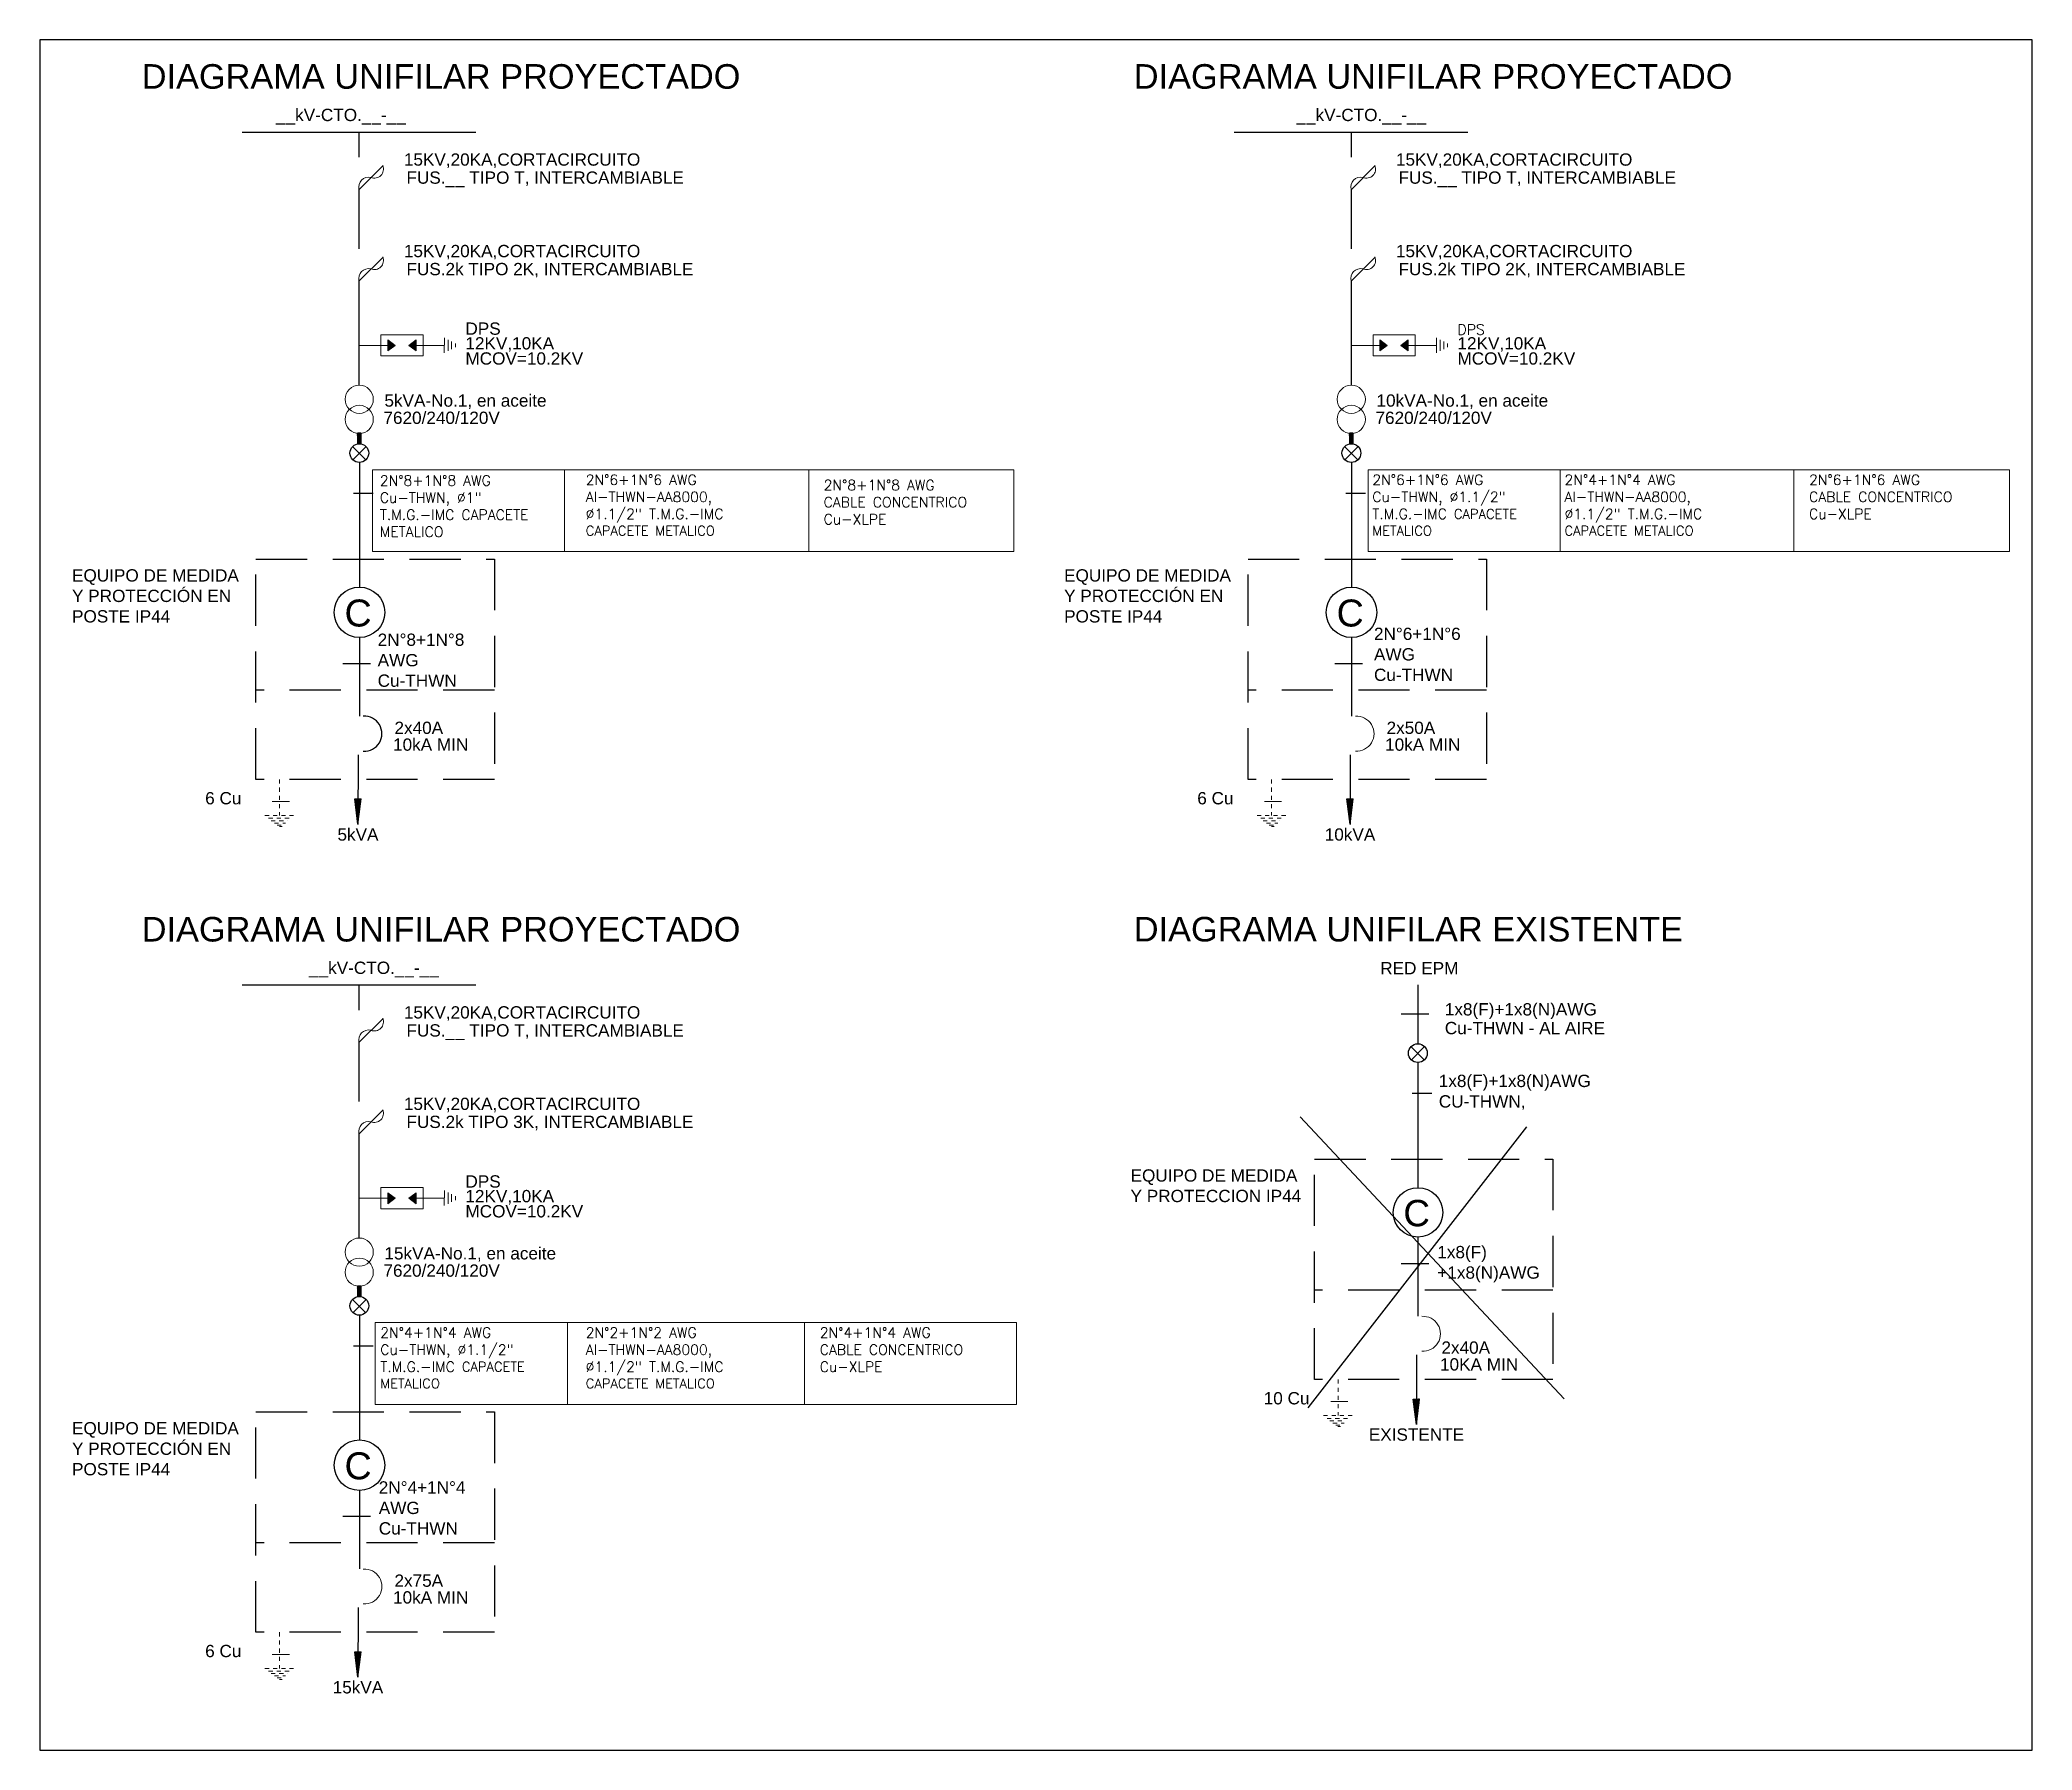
# Model space of a CAD drawing. Header units: metres. Extents: x 227 to 376, y 149 to 264.
# Drawn here: x 287.88 to 336.54, y 217.11 to 258.87 of the extents above; entities that cross this region are included whole.
import ezdxf
from ezdxf.enums import TextEntityAlignment as Align

# ---------------------------------------------------------------- set-up
doc = ezdxf.new("R2010")
doc.units = ezdxf.units.M
doc.linetypes.add('DASHED', pattern=[0.75, 0.5, -0.25])
doc.linetypes.add('HIDDEN', pattern=[0.375, 0.25, -0.125])
for name, color, linetype in [('CRUCE', 2, 'HIDDEN'), ('GAB', 3, 'Continuous'), ('Medidor', 210, 'Continuous'), ('POS', 3, 'Continuous'), ('re60', 2, 'Continuous')]:
    doc.layers.add(name, color=color, linetype=linetype)
for name, color, linetype, lineweight in [('Equipos', 20, 'Continuous', 13), ('Esquemas', 7, 'Continuous', 25), ('Redes', 3, 'Continuous', 25), ('textos', 7, 'Continuous', 13), ('Trafo', 40, 'Continuous', 13), ('Tubo Bajante', 5, 'Continuous', 25)]:
    doc.layers.add(name, color=color, linetype=linetype, lineweight=lineweight)
doc.styles.add('0.3', font='', dxfattribs={"height": 0.3})
doc.styles.add('0.6', font='', dxfattribs={"height": 0.6})
doc.styles.add('ROMANS', font='romans.shx')
doc.styles.get("Standard").update_dxf_attribs({"font": '', "height": 0.1})
doc.styles.get('0.3').set_extended_font_data('@Arial Unicode MS')
doc.styles.get('0.6').set_extended_font_data('@Arial Unicode MS')
doc.styles.get('Standard').set_extended_font_data('@Arial Unicode MS')

msp = doc.modelspace()

# ---------------------------------------------------------------- texts
at = {"layer": 'Medidor'}
for p in [(295.653, 244.546), (319.883, 244.546), (295.653, 223.725)]:
    msp.add_text('C', height=0.659, rotation=359.3207, dxfattribs=at).set_placement(p, align=Align.CENTER)
at = {"layer": 'textos'}
for s, height, style, p in [('DIAGRAMA UNIFILAR PROYECTADO', 0.6, '0.6', (290.372, 257.676)), ('DIAGRAMA UNIFILAR PROYECTADO', 0.6, '0.6', (314.602, 257.676)), ('__kV-CTO.__-__', 0.3, '0.3', (318.575, 256.886)), ('15KV,20KA,CORTACIRCUITO', 0.3, '0.3', (296.774, 255.797)), ('15KV,20KA,CORTACIRCUITO', 0.3, '0.3', (321.004, 255.797)), ('FUS.__ TIPO T, INTERCAMBIABLE', 0.3, '0.3', (296.837, 255.356)), ('FUS.__ TIPO T, INTERCAMBIABLE', 0.3, '0.3', (321.067, 255.356)), ('15KV,20KA,CORTACIRCUITO', 0.3, '0.3', (296.774, 253.563)), ('15KV,20KA,CORTACIRCUITO', 0.3, '0.3', (321.004, 253.563)), ('FUS.2k TIPO 2K, INTERCAMBIABLE', 0.3, '0.3', (296.837, 253.123)), ('FUS.2k TIPO 2K, INTERCAMBIABLE', 0.3, '0.3', (321.067, 253.123)), ('12KV,10KA', 0.3, '0.3', (298.277, 251.31)), ('DPS', 0.3, '0.3', (298.277, 251.669)), ('12KV,10KA', 0.3, '0.3', (322.507, 251.31)), ('DPS', 0.2516, 'ROMANS', (322.507, 251.669)), ('MCOV=10.2KV', 0.3, '0.3', (298.277, 250.94)), ('MCOV=10.2KV', 0.3, '0.3', (322.507, 250.94)), ('5kVA-No.1, en aceite', 0.3, '0.3', (296.299, 249.913)), ('10kVA-No.1, en aceite', 0.3, '0.3', (320.53, 249.913)), ('7620/240/120V', 0.3, '0.3', (296.275, 249.492)), ('7620/240/120V', 0.3, '0.3', (320.505, 249.492)), ('2x40A', 0.3, '0.3', (296.545, 241.923)), ('2x50A', 0.3, '0.3', (320.776, 241.923)), ('10kA MIN', 0.3, '0.3', (296.51, 241.513)), ('10kA MIN', 0.3, '0.3', (320.74, 241.513)), ('6 Cu', 0.3, '0.3', (291.921, 240.204)), ('6 Cu', 0.3, '0.3', (316.152, 240.204)), ('DIAGRAMA UNIFILAR PROYECTADO', 0.6, '0.6', (290.372, 236.855)), ('DIAGRAMA UNIFILAR EXISTENTE', 0.6, '0.6', (314.602, 236.856)), ('__kV-CTO.__-__', 0.3, '0.3', (294.458, 236.064)), ('RED EPM', 0.3, '0.3', (320.621, 236.054)), ('15KV,20KA,CORTACIRCUITO', 0.3, '0.3', (296.774, 234.975)), ('1x8(F)+1x8(N)AWG', 0.3, '0.3', (322.198, 235.05)), ('FUS.__ TIPO T, INTERCAMBIABLE', 0.3, '0.3', (296.837, 234.535)), ('Cu-THWN - AL AIRE', 0.3, '0.3', (322.198, 234.592)), ('15KV,20KA,CORTACIRCUITO', 0.3, '0.3', (296.774, 232.742)), ('FUS.2k TIPO 3K, INTERCAMBIABLE', 0.3, '0.3', (296.837, 232.302)), ('DPS', 0.3, '0.3', (298.277, 230.847)), ('12KV,10KA', 0.3, '0.3', (298.277, 230.489)), ('MCOV=10.2KV', 0.3, '0.3', (298.277, 230.119)), ('15kVA-No.1, en aceite', 0.3, '0.3', (296.299, 229.092)), ('7620/240/120V', 0.3, '0.3', (296.275, 228.671)), ('2x40A', 0.3, '0.3', (322.116, 226.791)), ('10KA MIN', 0.3, '0.3', (322.081, 226.381)), ('10 Cu', 0.3, '0.3', (317.775, 225.554)), ('2x75A', 0.3, '0.3', (296.545, 221.101)), ('10kA MIN', 0.3, '0.3', (296.51, 220.692)), ('6 Cu', 0.3, '0.3', (291.921, 219.383))]:
    msp.add_text(s, height=height, dxfattribs=dict(at, style=style)).set_placement(p)
at = {"layer": 'textos', "ltscale": 0.6, "style": '0.3'}
msp.add_text('__kV-CTO.__-__', height=0.3, dxfattribs=at).set_placement((293.653, 256.886))
at = {"layer": 'textos'}
for s, insert, char_height, width, attachment_point, style in [('\\A1;2N°8+1N°8 AWG\\PCu-THWN, %%C1" T.M.G.-IMC CAPACETE METALICO', (296.187, 248.234), 0.25, 4.2744, 1, 'ROMANS'), ('\\A1;2N°6+1N°6 AWG\\PAl-THWN-AA8000, %%C1.1/2" T.M.G.-IMC {\\H0.9375x;CAPACETE METALICO}', (301.216, 248.253), 0.25, 4.2744, 1, 'ROMANS'), ('\\A1;2N°6+1N°6 AWG\\PCu-THWN, %%C1.1/2" T.M.G.-IMC {\\H0.9375x;CAPACETE METALICO}', (320.428, 248.253), 0.25, 4.2744, 1, 'ROMANS'), ('\\A1;2N°4+1N°4 AWG\\PAl-THWN-AA8000, %%C1.1/2" T.M.G.-IMC {\\H0.9375x;CAPACETE METALICO}', (325.121, 248.253), 0.25, 4.2744, 1, 'ROMANS'), ('\\A1;2N°6+1N°6 AWG\\PCABLE CONCENTRICO\\PCu-XLPE', (331.094, 248.253), 0.25, 4.2744, 1, 'ROMANS'), ('\\A1;2N°8+1N°8 AWG\\PCABLE CONCENTRICO\\PCu-XLPE', (307.027, 248.123), 0.25, 4.2744, 1, 'ROMANS'), ('EQUIPO DE MEDIDA  Y PROTECCIÓN EN POSTE IP44', (288.669, 245.944), 0.3, 4.38227, 1, '0.3'), ('EQUIPO DE MEDIDA  Y PROTECCIÓN EN POSTE IP44', (312.9, 245.944), 0.3, 4.38227, 1, '0.3'), ('\\A1;2N°8+1N°8 AWG Cu-THWN', (296.134, 244.374), 0.3, 2.68444, 1, '0.3'), ('\\A1;2N°6+1N°6 AWG Cu-THWN', (320.468, 244.517), 0.3, 2.68444, 1, '0.3'), ('5kVA', (295.653, 239.618), 0.3, 3.33556, 2, '0.3'), ('10kVA', (319.883, 239.618), 0.3, 3.33556, 2, '0.3'), ('\\A1;1x8(F)+1x8(N)AWG\\PCU-THWN, ', (322.051, 233.602), 0.3, 5.72853, 1, '0.3'), ('EQUIPO DE MEDIDA Y PROTECCION IP44', (314.523, 231.293), 0.3, 4.38227, 1, '0.3'), ('1x8(F) +1x8(N)AWG', (322.015, 229.423), 0.3, 1.98976, 1, '0.3'), ('\\A1;2N°4+1N°4 AWG\\PCu-THWN, %%C1.1/2" T.M.G.-IMC {\\H0.9375x;CAPACETE METALICO}', (296.198, 227.432), 0.25, 4.2744, 1, 'ROMANS'), ('\\A1;2N°2+1N°2 AWG\\PAl-THWN-AA8000, %%C1.1/2" T.M.G.-IMC {\\H0.9375x;CAPACETE METALICO}', (301.216, 227.432), 0.25, 4.2744, 1, 'ROMANS'), ('\\A1;2N°4+1N°4 AWG\\PCABLE CONCENTRICO\\PCu-XLPE', (306.932, 227.432), 0.25, 4.2744, 1, 'ROMANS'), ('EQUIPO DE MEDIDA  Y PROTECCIÓN EN POSTE IP44', (288.669, 225.122), 0.3, 4.38227, 1, '0.3'), ('EXISTENTE', (321.506, 224.967), 0.3, 3.33556, 2, '0.3'), ('\\A1;2N°4+1N°4 AWG Cu-THWN', (296.161, 223.677), 0.3, 2.68444, 1, '0.3'), ('15kVA', (295.653, 218.797), 0.3, 3.33556, 2, '0.3')]:
    msp.add_mtext(s, dxfattribs=dict(at, insert=insert, char_height=char_height, width=width, attachment_point=attachment_point, style=style))

# ---------------------------------------------------------------- blocks, each defined once
blk = doc.blocks.new('*X32')
at = {"color": 0}
for p, q in [((14.79, 5.474), (14.797, 5.481)), ((14.793, 5.473), (14.801, 5.482)), ((14.796, 5.473), (14.805, 5.482)), ((14.799, 5.473), (14.81, 5.483)), ((14.803, 5.472), (14.814, 5.483)), ((14.806, 5.472), (14.818, 5.484)), ((14.809, 5.471), (14.822, 5.484)), ((14.812, 5.471), (14.826, 5.485)), ((14.815, 5.471), (14.83, 5.485)), ((14.818, 5.47), (14.834, 5.486)), ((14.821, 5.47), (14.838, 5.486)), ((14.825, 5.47), (14.842, 5.487)), ((14.828, 5.469), (14.846, 5.487)), ((14.831, 5.469), (14.85, 5.488)), ((14.834, 5.468), (14.854, 5.488)), ((14.837, 5.468), (14.858, 5.489)), ((14.84, 5.468), (14.862, 5.489)), ((14.843, 5.467), (14.866, 5.49)), ((14.847, 5.467), (14.87, 5.491)), ((14.85, 5.466), (14.874, 5.491)), ((14.853, 5.466), (14.878, 5.492)), ((14.856, 5.466), (14.882, 5.492)), ((14.859, 5.465), (14.886, 5.493)), ((14.862, 5.465), (14.891, 5.493)), ((14.865, 5.464), (14.895, 5.494)), ((14.869, 5.464), (14.899, 5.494)), ((14.872, 5.464), (14.903, 5.495)), ((14.875, 5.463), (14.907, 5.495)), ((14.878, 5.463), (14.911, 5.496)), ((14.881, 5.463), (14.915, 5.496)), ((14.884, 5.462), (14.919, 5.497)), ((14.887, 5.462), (14.923, 5.497)), ((14.891, 5.461), (14.927, 5.498)), ((14.894, 5.461), (14.931, 5.498)), ((14.897, 5.461), (14.935, 5.499)), ((14.9, 5.46), (14.939, 5.499)), ((14.903, 5.46), (14.943, 5.499)), ((14.906, 5.459), (14.943, 5.496)), ((14.91, 5.459), (14.943, 5.492)), ((14.913, 5.459), (14.943, 5.489)), ((14.916, 5.458), (14.943, 5.485)), ((14.919, 5.458), (14.943, 5.482)), ((14.768, 5.477), (14.769, 5.477)), ((14.771, 5.476), (14.773, 5.478)), ((14.774, 5.476), (14.777, 5.479)), ((14.777, 5.475), (14.781, 5.479)), ((14.781, 5.475), (14.785, 5.48)), ((14.784, 5.475), (14.789, 5.48)), ((14.787, 5.474), (14.793, 5.481)), ((14.922, 5.457), (14.943, 5.478)), ((14.925, 5.457), (14.943, 5.474)), ((14.928, 5.457), (14.943, 5.471)), ((14.932, 5.456), (14.943, 5.467)), ((14.935, 5.456), (14.943, 5.464)), ((14.938, 5.456), (14.943, 5.46)), ((14.941, 5.455), (14.943, 5.457))]:
    blk.add_line(p, q, dxfattribs=at)
blk = doc.blocks.new('FC')
at = {"layer": 'Redes'}
for p, q in [((-0.0087, 0.0007), (0.1133, 0.0162)), ((-0.0087, 0.0007), (0.1133, -0.0145)), ((0.1133, 0.0162), (0.1133, -0.0145))]:
    blk.add_line(p, q, dxfattribs=at)
at = {"layer": 'Redes', "xscale": 0.6844499999999698, "yscale": 0.6844499999999698, "zscale": 0.6844499999999698}
blk.add_blockref('*X32', (-10.1142, -3.7481), dxfattribs=at)
blk = doc.blocks.new('BORNES')
at = {"layer": 'GAB'}
h = blk.add_hatch(dxfattribs=at)
h.set_pattern_fill('ANSI31', color=256, scale=0.01125, style=0)
h.set_pattern_definition([(45, (-1325.210678, 51.593902), (-0.0252569703, 0.0252569703), [])])
h.paths.add_polyline_path([(-0.37, -1.99), (0.37, -1.99), (0.37, 0), (-0.37, 0)])
blk.add_lwpolyline([(-0.37, -1.99), (0.37, -1.99), (0.37, 0), (-0.37, 0)], close=True, dxfattribs=at)
blk = doc.blocks.new('CT')
at = {"layer": 'Medidor'}
blk.add_circle((-0.0139, 0.0035), 0.0703, dxfattribs=at)
blk.add_text('C', height=0.075, rotation=359.3207, dxfattribs=at).set_placement((-0.0181, -0.0359), align=Align.CENTER)

# ---------------------------------------------------------------- hatches: boundary and pattern name
at = {"layer": 'Equipos'}
for points in [[(296.559, 251.409), (296.381, 251.543), (296.381, 251.276)], [(297.074, 251.276), (297.074, 251.543), (296.896, 251.409)], [(320.789, 251.409), (320.611, 251.543), (320.611, 251.276)], [(321.305, 251.276), (321.305, 251.543), (321.126, 251.409)], [(296.559, 230.588), (296.381, 230.722), (296.381, 230.454)], [(297.074, 230.454), (297.074, 230.722), (296.896, 230.588)]]:
    msp.add_hatch(color=256, dxfattribs=at).paths.add_polyline_path(points)

# ---------------------------------------------------------------- linework, layer by layer
at = {"color": 2}
msp.add_arc((295.811, 241.929), 0.427, 266.24, 93.76, dxfattribs=at)
at = {"layer": 'CRUCE', "ltscale": 5}
for p, q in [((298.984, 242.995), (293.162, 242.995)), ((323.214, 242.995), (317.392, 242.995)), ((324.837, 228.344), (319.016, 228.344)), ((298.984, 222.174), (293.162, 222.174))]:
    msp.add_line(p, q, dxfattribs=at)
for points in [[(293.162, 246.194), (298.984, 246.194), (298.984, 240.812), (293.162, 240.812)], [(317.392, 246.194), (323.214, 246.194), (323.214, 240.812), (317.392, 240.812)], [(319.016, 231.543), (324.837, 231.543), (324.837, 226.162), (319.016, 226.162)], [(293.162, 225.373), (298.984, 225.373), (298.984, 219.991), (293.162, 219.991)]]:
    msp.add_lwpolyline(points, close=True, dxfattribs=at)
at = {"layer": 'Equipos'}
for p, q in [((295.677, 255.209), (296.266, 255.798)), ((319.907, 255.209), (320.496, 255.798)), ((295.677, 252.976), (296.266, 253.565)), ((319.907, 252.976), (320.496, 253.565)), ((296.214, 251.407), (295.696, 251.407)), ((296.381, 251.543), (296.381, 251.276)), ((297.074, 251.543), (297.074, 251.276)), ((297.764, 251.41), (297.246, 251.41)), ((297.854, 251.276), (297.854, 251.549)), ((297.941, 251.318), (297.941, 251.505)), ((298.032, 251.362), (298.032, 251.458)), ((320.445, 251.407), (319.926, 251.407)), ((320.611, 251.543), (320.611, 251.276)), ((321.305, 251.543), (321.305, 251.276)), ((321.994, 251.41), (321.476, 251.41)), ((322.085, 251.276), (322.085, 251.549)), ((322.172, 251.318), (322.172, 251.505)), ((322.262, 251.362), (322.262, 251.458)), ((295.677, 234.388), (296.266, 234.977)), ((295.677, 232.154), (296.266, 232.743)), ((296.381, 230.722), (296.381, 230.454)), ((297.074, 230.722), (297.074, 230.454)), ((297.854, 230.454), (297.854, 230.728)), ((297.941, 230.496), (297.941, 230.683)), ((296.214, 230.586), (295.696, 230.586)), ((297.764, 230.589), (297.246, 230.589)), ((298.032, 230.54), (298.032, 230.637))]:
    msp.add_line(p, q, dxfattribs=at)
at = {"layer": 'Equipos', "ltscale": 0.8}
for p, q in [((296.558, 251.41), (296.214, 251.41)), ((296.559, 251.409), (296.381, 251.543)), ((296.559, 251.409), (296.381, 251.276)), ((296.558, 251.41), (296.417, 251.516)), ((296.558, 251.41), (296.44, 251.321)), ((296.896, 251.409), (297.074, 251.543)), ((296.896, 251.409), (297.074, 251.276)), ((297.246, 251.41), (296.902, 251.41)), ((320.789, 251.41), (320.445, 251.41)), ((320.789, 251.409), (320.611, 251.543)), ((320.789, 251.409), (320.611, 251.276)), ((320.789, 251.41), (320.647, 251.516)), ((320.789, 251.41), (320.67, 251.321)), ((321.126, 251.409), (321.305, 251.543)), ((321.126, 251.409), (321.305, 251.276)), ((321.476, 251.41), (321.132, 251.41)), ((296.559, 230.588), (296.381, 230.722)), ((296.558, 230.589), (296.417, 230.695)), ((296.896, 230.588), (297.074, 230.722)), ((296.558, 230.589), (296.214, 230.589)), ((296.559, 230.588), (296.381, 230.454)), ((296.558, 230.589), (296.44, 230.5)), ((296.896, 230.588), (297.074, 230.454)), ((297.246, 230.589), (296.902, 230.589))]:
    msp.add_line(p, q, dxfattribs=at)
at = {"layer": 'Equipos', "linetype": 'DASHED', "ltscale": 0.05}
for p, q in [((293.736, 240.812), (293.736, 239.929)), ((317.967, 240.812), (317.967, 239.929)), ((293.382, 239.929), (294.091, 239.929)), ((317.612, 239.929), (318.321, 239.929)), ((293.47, 239.863), (294.001, 239.863)), ((293.532, 239.801), (293.932, 239.801)), ((293.614, 239.745), (293.886, 239.745)), ((293.681, 239.699), (293.839, 239.699)), ((293.733, 239.662), (293.799, 239.662)), ((317.701, 239.863), (318.232, 239.863)), ((317.763, 239.801), (318.163, 239.801)), ((317.844, 239.745), (318.117, 239.745)), ((317.911, 239.699), (318.07, 239.699)), ((317.964, 239.662), (318.029, 239.662)), ((319.59, 226.162), (319.59, 225.279)), ((319.235, 225.279), (319.944, 225.279)), ((319.324, 225.212), (319.855, 225.212)), ((319.386, 225.15), (319.786, 225.15)), ((319.467, 225.094), (319.74, 225.094)), ((319.534, 225.048), (319.693, 225.048)), ((319.587, 225.011), (319.652, 225.011))]:
    msp.add_line(p, q, dxfattribs=at)
at = {"layer": 'Equipos', "ltscale": 0.015}
for p, q in [((293.56, 240.273), (293.98, 240.273)), ((317.791, 240.273), (318.21, 240.273)), ((319.414, 225.622), (319.833, 225.622)), ((293.56, 219.451), (293.98, 219.451))]:
    msp.add_line(p, q, dxfattribs=at)
at = {"layer": 'Equipos', "color": 1, "linetype": 'DASHED', "ltscale": 0.05}
for p, q in [((293.736, 219.991), (293.736, 219.108)), ((293.382, 219.108), (294.091, 219.108)), ((293.47, 219.042), (294.001, 219.042)), ((293.532, 218.98), (293.932, 218.98)), ((293.614, 218.923), (293.886, 218.923)), ((293.681, 218.878), (293.839, 218.878)), ((293.733, 218.841), (293.799, 218.841))]:
    msp.add_line(p, q, dxfattribs=at)
at = {"layer": 'Equipos', "ltscale": 0.8}
for points in [[(297.246, 251.668), (296.214, 251.668), (296.214, 251.152), (297.246, 251.152)], [(321.476, 251.668), (320.445, 251.668), (320.445, 251.152), (321.476, 251.152)], [(297.246, 230.847), (296.214, 230.847), (296.214, 230.331), (297.246, 230.331)]]:
    msp.add_lwpolyline(points, close=True, dxfattribs=at)
at = {"layer": 'Equipos'}
for points in [[(297.766, 251.595), (297.762, 251.231)], [(321.997, 251.595), (321.992, 251.231)], [(297.766, 230.774), (297.762, 230.409)]]:
    msp.add_lwpolyline(points, dxfattribs=at)
for centre, radius, start, end in [((295.914, 255.273), 0.243, 77.3342, 193.0428), ((296.054, 255.715), 0.222, 246.9639, 23.4131), ((320.144, 255.273), 0.243, 77.3342, 193.0428), ((320.284, 255.715), 0.222, 246.9639, 23.4131), ((296.054, 253.482), 0.222, 246.9639, 23.4131), ((320.284, 253.482), 0.222, 246.9639, 23.4131), ((295.914, 253.04), 0.243, 77.3342, 193.0428), ((320.144, 253.04), 0.243, 77.3342, 193.0428), ((320.042, 241.929), 0.427, 266.24, 93.76), ((295.914, 234.452), 0.243, 77.3342, 193.0428), ((296.054, 234.893), 0.222, 246.9639, 23.4131), ((296.054, 232.66), 0.222, 246.9639, 23.4131), ((295.914, 232.219), 0.243, 77.3342, 193.0428), ((321.665, 227.278), 0.427, 266.24, 93.76), ((295.811, 221.108), 0.427, 266.24, 93.76)]:
    msp.add_arc(centre, radius, start, end, dxfattribs=at)
at = {"layer": 'Esquemas'}
msp.add_lwpolyline([(287.883, 217.113), (336.543, 217.113), (336.543, 258.869), (287.883, 258.869)], close=True, dxfattribs=at)
at = {"layer": 'Medidor', "linetype": 'ByBlock', "ltscale": 3}
for centre in [(295.69, 244.892), (319.92, 244.892), (295.69, 224.071)]:
    msp.add_circle(centre, 0.618, dxfattribs=at)
at = {"layer": 're60'}
for p, q in [((318.664, 232.571), (325.117, 225.689)), ((324.195, 232.327), (318.854, 225.473))]:
    msp.add_line(p, q, dxfattribs=at)
at = {"layer": 'Redes'}
for p, q in [((292.826, 256.618), (298.528, 256.618)), ((295.677, 256.618), (295.677, 256.002)), ((317.056, 256.618), (322.758, 256.618)), ((319.907, 256.618), (319.907, 256.002)), ((295.677, 255.209), (295.677, 253.767)), ((319.907, 255.209), (319.907, 253.767)), ((295.677, 252.976), (295.677, 252.058)), ((319.907, 252.976), (319.907, 252.058)), ((295.677, 252.517), (295.677, 250.431)), ((319.907, 252.517), (319.907, 250.431)), ((295.69, 248.552), (295.69, 245.495)), ((319.92, 248.552), (319.92, 245.495)), ((296.027, 247.794), (295.546, 247.794)), ((320.257, 247.794), (319.777, 247.794)), ((295.69, 244.289), (295.69, 242.359)), ((319.92, 244.289), (319.92, 242.359)), ((295.957, 243.638), (295.28, 243.638)), ((320.188, 243.638), (319.51, 243.638)), ((295.654, 241.414), (295.653, 239.713)), ((319.884, 241.414), (319.883, 239.713)), ((292.826, 235.797), (298.528, 235.797)), ((295.677, 235.797), (295.677, 235.181)), ((321.537, 235.798), (321.537, 234.36)), ((321.811, 235.083), (321.133, 235.083)), ((295.677, 234.388), (295.677, 232.946)), ((321.543, 233.901), (321.543, 230.844)), ((321.88, 233.143), (321.4, 233.143)), ((295.677, 232.154), (295.677, 231.237)), ((295.677, 231.696), (295.677, 229.61)), ((321.543, 229.638), (321.543, 227.708)), ((321.811, 228.987), (321.133, 228.987)), ((295.69, 227.731), (295.69, 224.674)), ((296.027, 226.973), (295.546, 226.973)), ((321.507, 226.763), (321.506, 225.062)), ((295.69, 223.468), (295.69, 221.538)), ((295.957, 222.817), (295.28, 222.817)), ((295.654, 220.593), (295.653, 218.892))]:
    msp.add_line(p, q, dxfattribs=at)
at = {"layer": 'textos'}
for p, q in [((300.7, 248.374), (300.7, 246.376)), ((306.661, 248.374), (306.661, 246.376)), ((325.018, 248.374), (325.018, 246.376)), ((330.721, 248.374), (330.721, 246.376)), ((300.768, 227.553), (300.768, 225.554)), ((306.558, 227.553), (306.558, 225.554))]:
    msp.add_line(p, q, dxfattribs=at)
for points in [[(296.005, 248.374), (311.673, 248.374), (311.673, 246.376), (296.005, 246.376)], [(320.323, 248.374), (335.991, 248.374), (335.991, 246.376), (320.323, 246.376)], [(296.073, 227.553), (311.741, 227.553), (311.741, 225.554), (296.073, 225.554)]]:
    msp.add_lwpolyline(points, close=True, dxfattribs=at)
at = {"layer": 'Trafo'}
for centre in [(295.684, 250.093), (319.914, 250.093), (295.684, 249.603), (319.914, 249.603), (295.684, 229.272), (295.684, 228.782)]:
    msp.add_circle(centre, 0.344, dxfattribs=at)
at = {"layer": 'Tubo Bajante'}
for p, q in [((295.843, 248.615), (295.519, 248.939)), ((295.528, 248.615), (295.852, 248.939)), ((320.074, 248.615), (319.749, 248.939)), ((319.758, 248.615), (320.083, 248.939)), ((321.697, 233.964), (321.372, 234.288)), ((321.381, 233.964), (321.706, 234.288)), ((295.843, 227.793), (295.519, 228.118)), ((295.528, 227.793), (295.852, 228.118))]:
    msp.add_line(p, q, dxfattribs=at)
for centre in [(295.686, 248.781), (319.916, 248.781), (321.539, 234.13), (295.686, 227.96)]:
    msp.add_circle(centre, 0.229, dxfattribs=at)

# ---------------------------------------------------------------- block references
at = {"layer": 'Medidor', "xscale": 8.580345720537647, "yscale": 8.580345720537647, "zscale": 8.580345720537647}
msp.add_blockref('CT', (321.662, 230.211), dxfattribs=at)
at = {"layer": 'POS', "xscale": 5.058912245246142, "yscale": 5.058912245246142, "zscale": 5.058912245246142, "rotation": 90}
for p in [(319.886, 239.762), (321.509, 225.111), (295.656, 218.941)]:
    msp.add_blockref('FC', p, dxfattribs=at)
at = {"layer": 'Redes', "xscale": 0.1264728061311536, "yscale": 0.1264728061311536, "zscale": 0.1264728061311536}
for p in [(295.686, 249.263), (319.916, 249.263), (295.686, 228.442)]:
    msp.add_blockref('BORNES', p, dxfattribs=at)
at = {"layer": 'Redes', "xscale": 5.058912245246142, "yscale": 5.058912245246142, "zscale": 5.058912245246142, "rotation": 90}
msp.add_blockref('FC', (295.656, 239.762), dxfattribs=at)

msp.set_redraw_order([(e.dxf.handle, doc.entitydb.next_handle()) for e in msp.query("TEXT MTEXT ATTDEF DIMENSION ARC_DIMENSION")])  # texts and dimensions are drawn at this point

doc.saveas('drawing.dxf')
